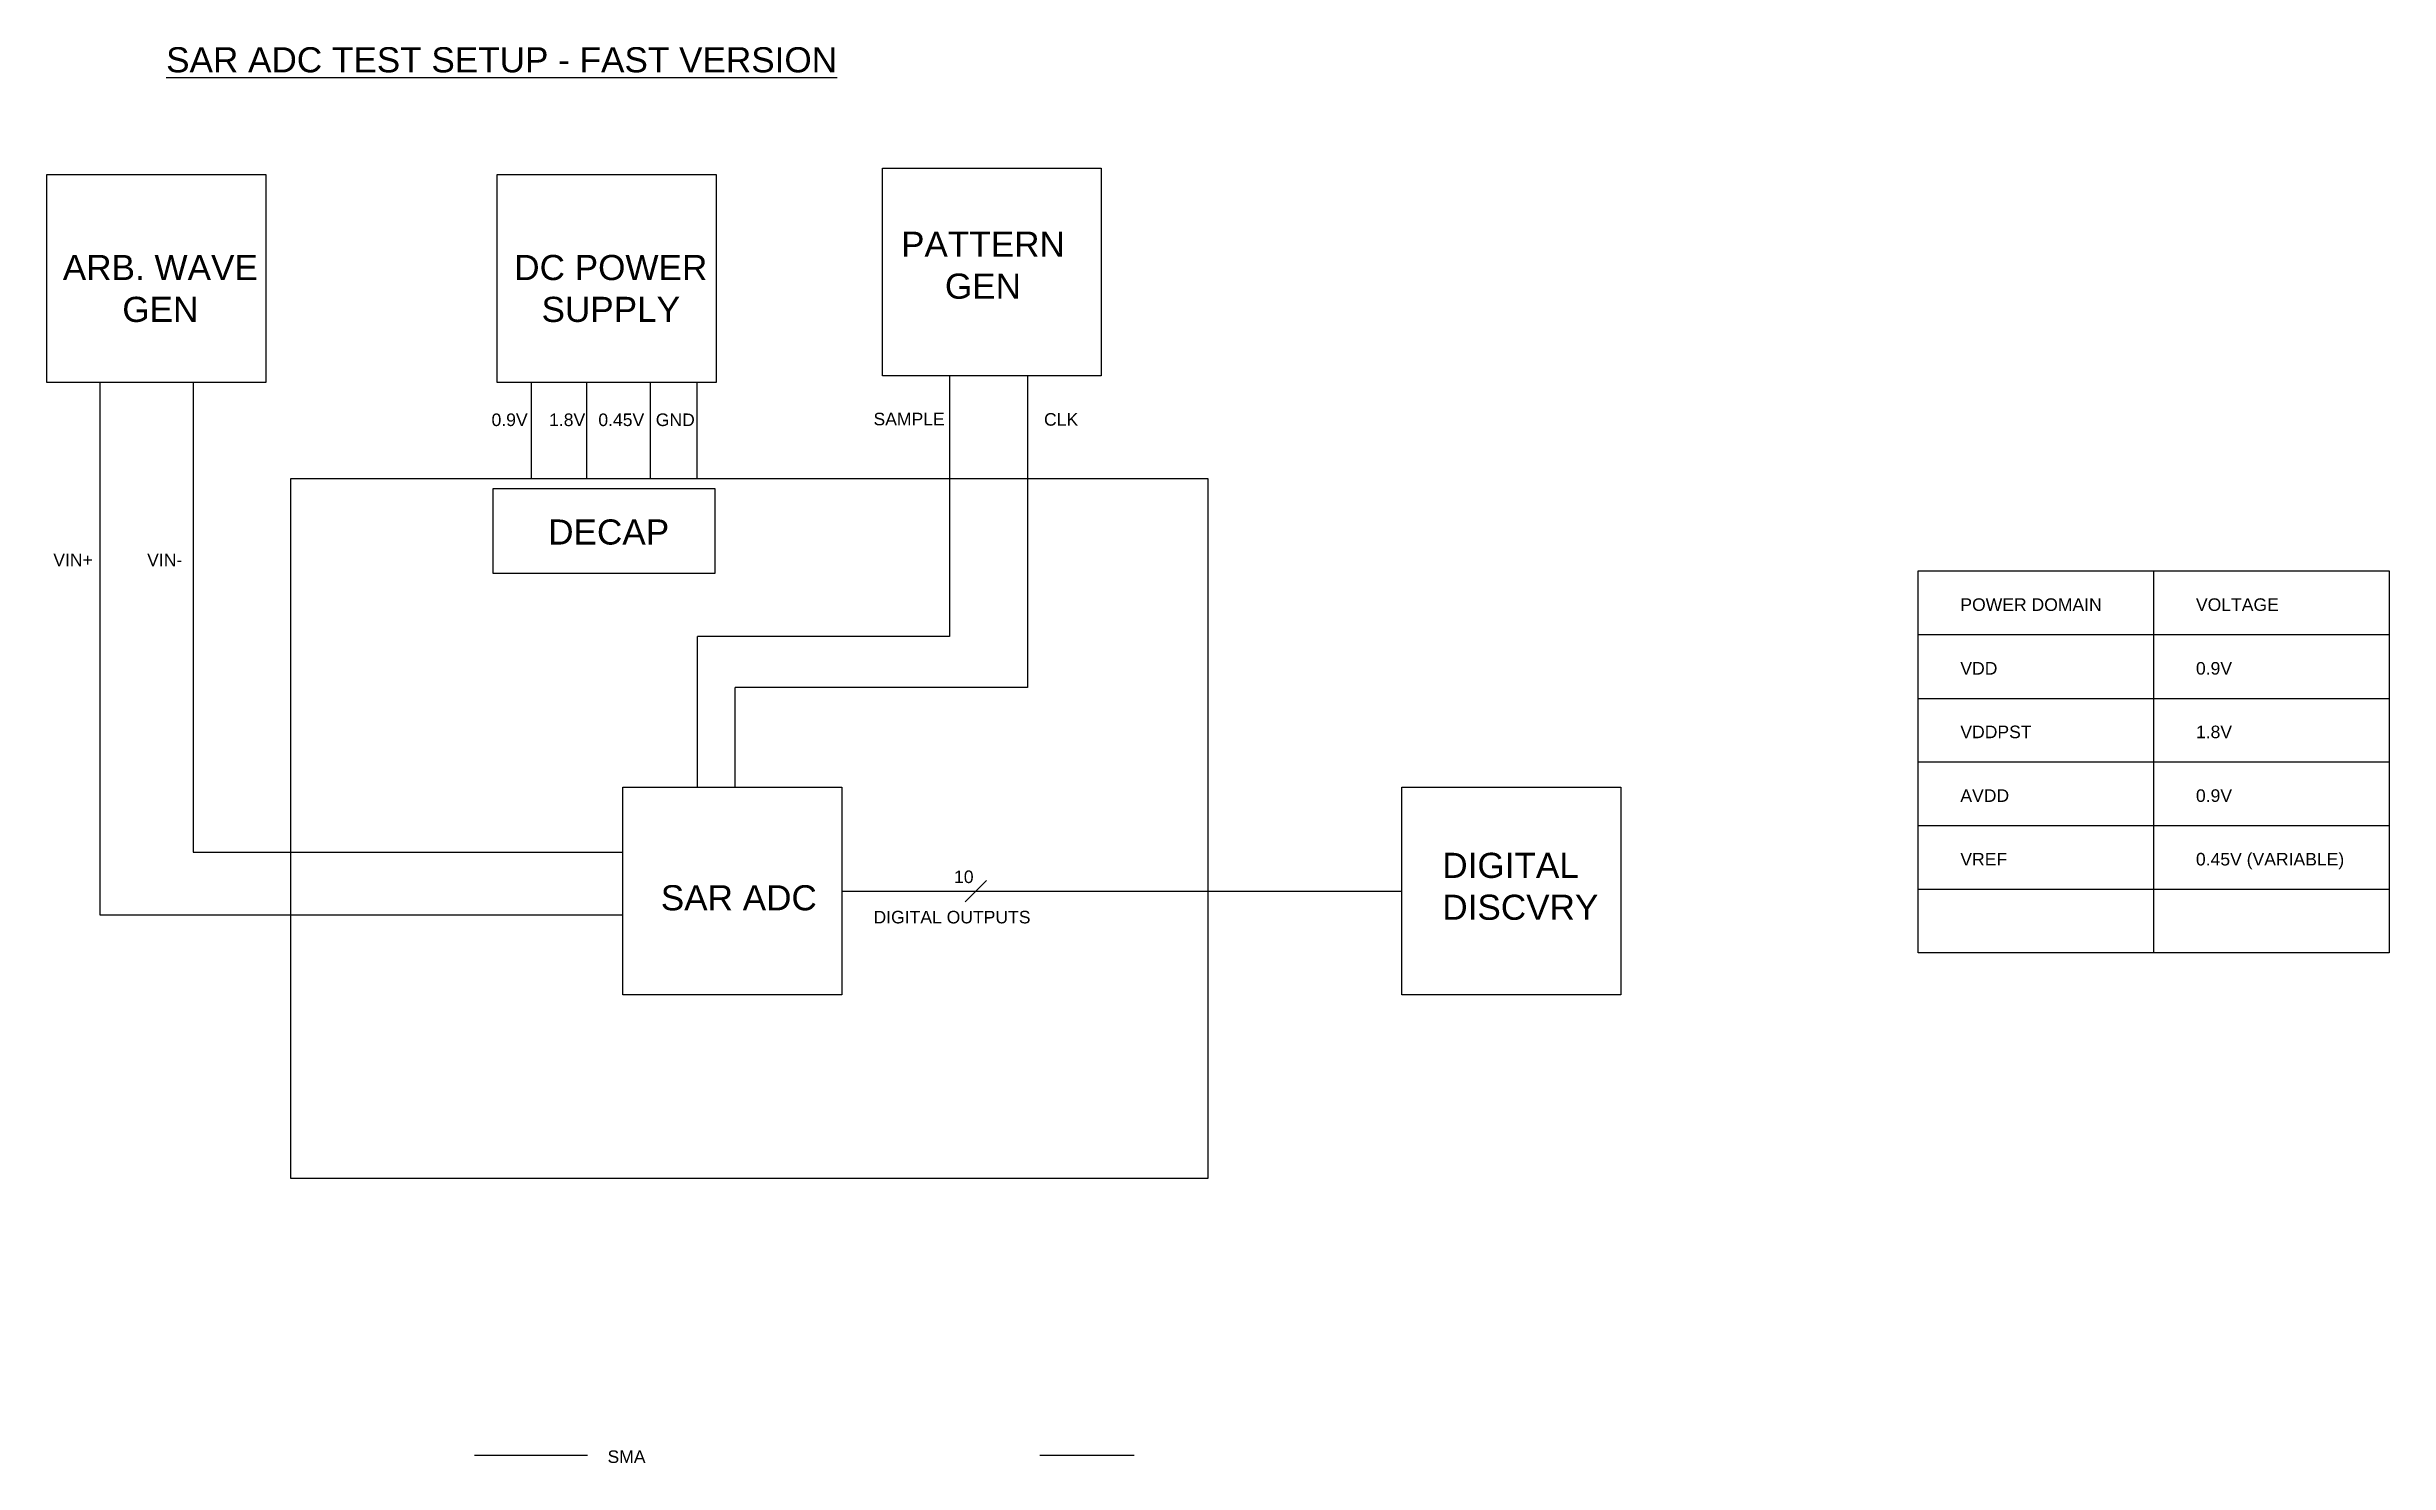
# Model space of a CAD drawing. Header units: inches. Extents: x 37 to 745, y -126 to 120.
# Drawn here: x 558.5 to 744.9, y 7.4 to 120.1 of the extents above; entities that cross this region are included whole.
import ezdxf

# ---------------------------------------------------------------- set-up
doc = ezdxf.new("R2010")
doc.units = ezdxf.units.IN
doc.header["$MEASUREMENT"] = 0
doc.styles.get("Standard").update_dxf_attribs({"font": 'arial.ttf'})

msp = doc.modelspace()

# ---------------------------------------------------------------- texts
for s, height, p in [('0.9V', 1, (593.85, 89.9)), ('1.8V', 1, (598.43, 89.9)), ('0.45V', 1, (602.35, 89.9)), ('GND', 1, (606.92, 89.9)), ('SAMPLE', 1, (624.25, 89.96)), ('CLK', 1, (637.82, 89.93)), ('DECAP', 2, (598.36, 80.47)), ('VIN+', 1, (558.97, 78.75)), ('VIN-', 1, (566.44, 78.75)), ('POWER DOMAIN', 1, (710.75, 75.19)), ('VOLTAGE', 1, (729.5, 75.19)), ('VDD', 1, (710.75, 70.12)), ('0.9V', 1, (729.5, 70.12)), ('VDDPST', 1, (710.75, 65.06)), ('1.8V', 1, (729.5, 65.06)), ('AVDD', 1, (710.75, 59.99)), ('0.9V', 1, (729.5, 59.99)), ('VREF', 1, (710.75, 54.93)), ('0.45V (VARIABLE)', 1, (729.5, 54.93)), ('10', 1, (630.66, 53.53)), ('SAR ADC', 2, (607.32, 51.36)), ('DIGITAL OUTPUTS', 1, (624.25, 50.32)), ('SMA', 1, (603.08, 7.38))]:
    msp.add_text(s, height=height).set_placement(p)
at = {"char_height": 2}
for s, insert, width, attachment_point in [('{\\LSAR ADC TEST SETUP - FAST VERSION}', (594.65, 120.05), 103.6561, 2), ('PATTERN\\PGEN', (632.96, 105.37), 19.8121, 2), ('ARB. WAVE\\PGEN', (567.49, 103.52), 15.4438, 2), ('DC POWER\\PSUPPLY', (603.34, 103.52), 15.4438, 2), ('DIGITAL\\PDISCVRY', (669.52, 55.94), 8.7379, 1)]:
    msp.add_mtext(s, dxfattribs=dict(at, insert=insert, width=width, attachment_point=attachment_point))

# ---------------------------------------------------------------- linework, layer by layer
for p, q in [((562.67, 93.38), (562.67, 51)), ((570.11, 93.38), (570.11, 56)), ((597, 93.38), (597, 85.74)), ((601.4, 93.38), (601.4, 85.74)), ((606.48, 93.38), (606.48, 85.74)), ((610.18, 93.38), (610.18, 85.74)), ((630.31, 93.9), (630.31, 73.15)), ((636.5, 93.9), (636.5, 69.1)), ((726.13, 78.37), (726.13, 47.97)), ((610.24, 61.16), (610.24, 73.15)), ((630.31, 73.15), (610.24, 73.15)), ((707.39, 73.3), (744.88, 73.3)), ((613.24, 61.16), (613.24, 69.1)), ((636.5, 69.1), (613.24, 69.1)), ((707.39, 68.23), (744.88, 68.23)), ((707.39, 63.17), (744.88, 63.17)), ((707.39, 58.1), (744.88, 58.1)), ((570.11, 56), (604.31, 56)), ((621.74, 52.89), (666.31, 52.89)), ((633.24, 53.74), (631.54, 52.05)), ((707.39, 53.04), (744.88, 53.04)), ((562.67, 51), (604.31, 51)), ((592.5, 8), (601.5, 8)), ((637.5, 8), (645, 8))]:
    msp.add_line(p, q)
for points in [[(624.96, 110.43), (642.38, 110.43), (642.38, 93.9), (624.96, 93.9)], [(558.46, 109.91), (575.88, 109.91), (575.88, 93.38), (558.46, 93.38)], [(594.31, 109.91), (611.74, 109.91), (611.74, 93.38), (594.31, 93.38)], [(577.87, 85.74), (650.85, 85.74), (650.85, 30.02), (577.87, 30.02)], [(593.97, 84.93), (611.63, 84.93), (611.63, 78.17), (593.97, 78.17)], [(707.39, 78.37), (744.88, 78.37), (744.88, 47.97), (707.39, 47.97)], [(604.31, 61.16), (621.74, 61.16), (621.74, 44.63), (604.31, 44.63)], [(666.31, 61.16), (683.74, 61.16), (683.74, 44.63), (666.31, 44.63)]]:
    msp.add_lwpolyline(points, close=True)

msp.set_redraw_order([(e.dxf.handle, doc.entitydb.next_handle()) for e in msp.query("TEXT MTEXT ATTDEF DIMENSION ARC_DIMENSION")])  # texts and dimensions are drawn at this point

doc.saveas('drawing.dxf')
